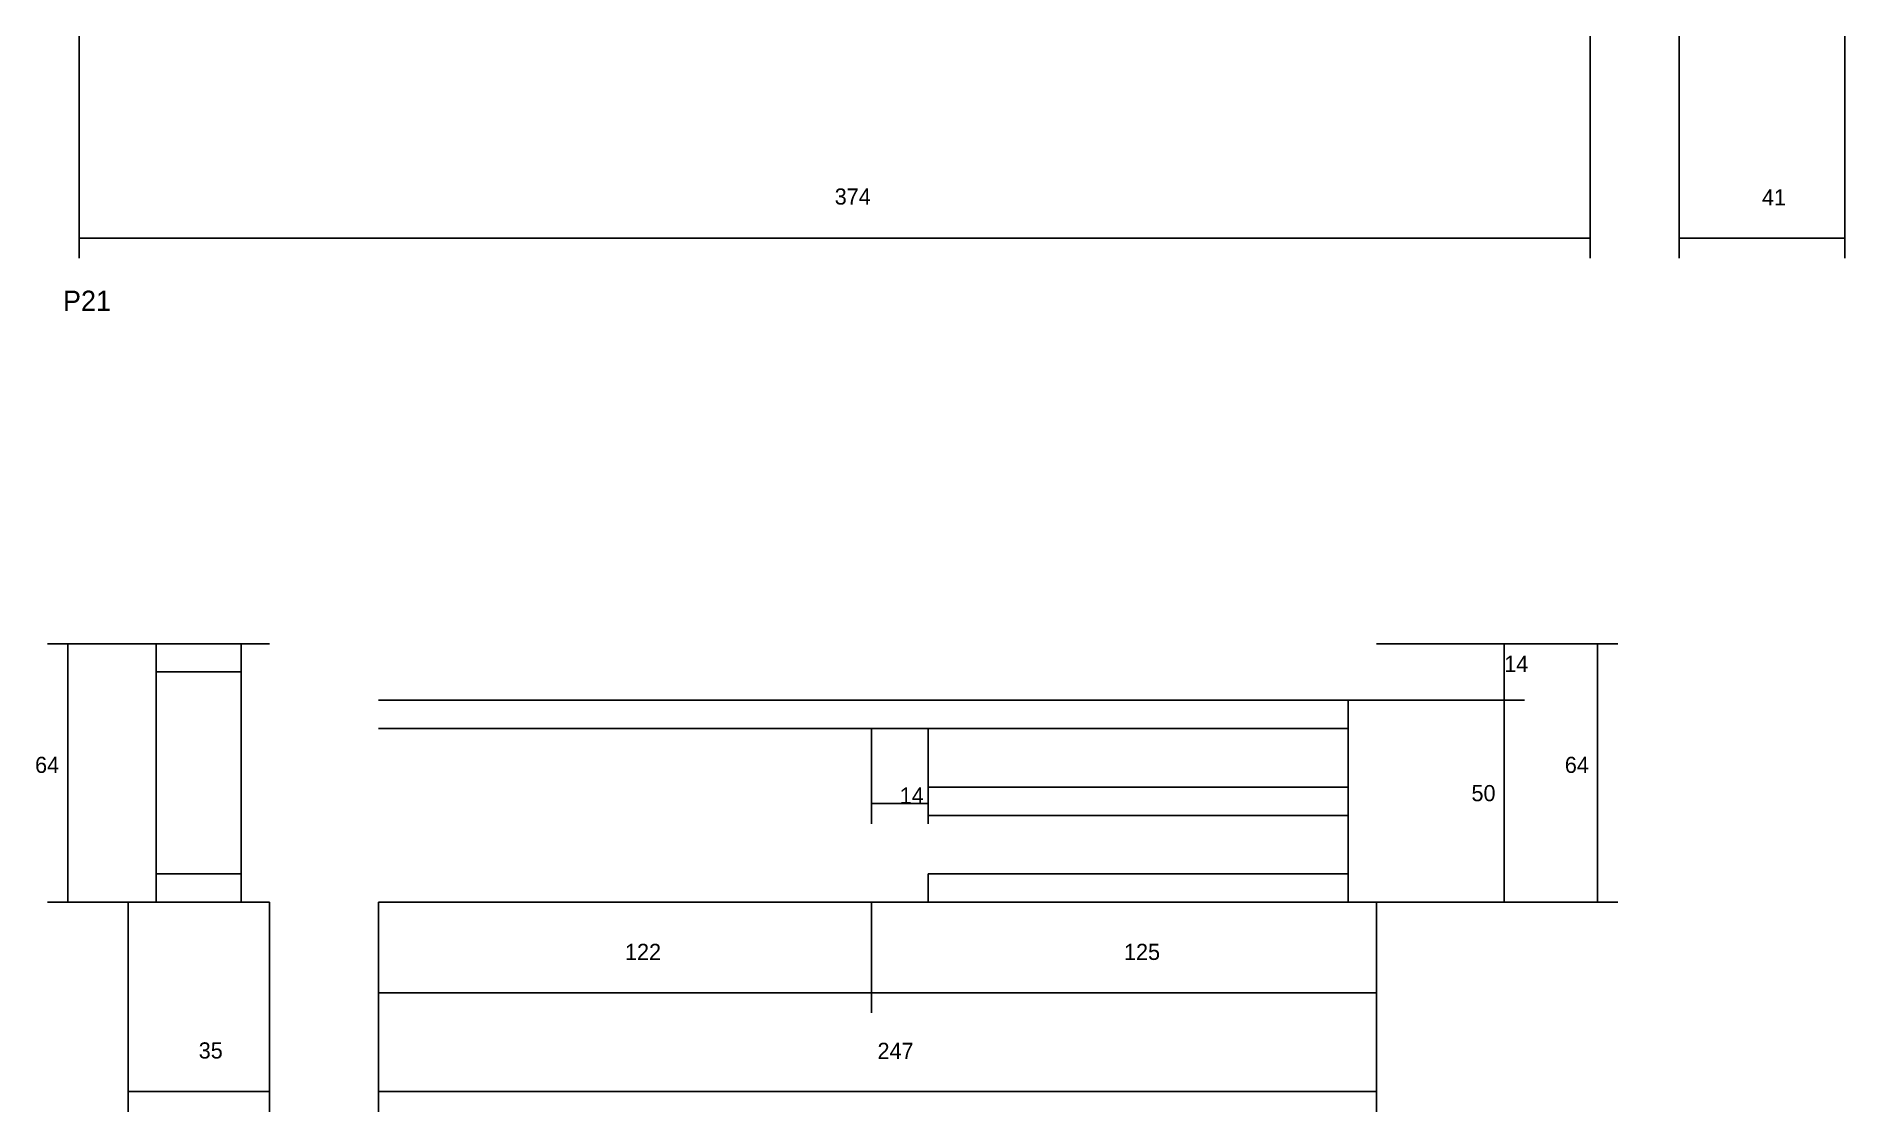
# Model space of a CAD drawing. Header units: metres. Extents: x -10137 to -7900, y 8547 to 9564.
# Drawn here: x -10137.1 to -9689.5, y 9298.2 to 9564.5 of the extents above; entities that cross this region are included whole.
import ezdxf

# ---------------------------------------------------------------- set-up
doc = ezdxf.new("R2010")
doc.units = ezdxf.units.M
for name, color, linetype in [('COTA', 4, 'Continuous'), ('NOMENCLATURA', 7, 'Continuous'), ('Painéis', 200, 'Continuous'), ('SARR_2.2x7', 40, 'Continuous')]:
    doc.layers.add(name, color=color, linetype=linetype)

msp = doc.modelspace()

# ---------------------------------------------------------------- texts
at = {"layer": 'COTA'}
for s, p in [('374', (-9939.5, 9522.8)), ('41', (-9710, 9522.6)), ('14', (-9773.8, 9407.1)), ('64', (-10137.4, 9382.1)), ('64', (-9758.8, 9382.1)), ('14', (-9923.4, 9374.5)), ('50', (-9781.9, 9375.1)), ('122', (-9991.4, 9335.8)), ('125', (-9867.9, 9335.8)), ('35', (-10096.9, 9311.4)), ('247', (-9928.9, 9311.3))]:
    msp.add_text(s, height=4, dxfattribs=at).set_placement(p)
at = {"layer": 'NOMENCLATURA'}
msp.add_text('P21', height=5, dxfattribs=at).set_placement((-10130.5, 9496.5))

# ---------------------------------------------------------------- linework, layer by layer
at = {"layer": 'COTA'}
for p, q in [((-10126.5, 9564.5), (-10126.5, 9509.5)), ((-9752.5, 9564.5), (-9752.5, 9509.5)), ((-9730.5, 9564.5), (-9730.5, 9509.5)), ((-9689.5, 9564.5), (-9689.5, 9509.5)), ((-10126.5, 9514.5), (-9752.5, 9514.5)), ((-9730.5, 9514.5), (-9689.5, 9514.5)), ((-10114.4, 9414.1), (-10134.3, 9414.1)), ((-10129.3, 9350.1), (-10129.3, 9414.1)), ((-9805.4, 9414.1), (-9768.8, 9414.1)), ((-9805.4, 9414.1), (-9745.7, 9414.1)), ((-9773.8, 9400.1), (-9773.8, 9414.1)), ((-9750.7, 9350.1), (-9750.7, 9414.1)), ((-9805.4, 9400.1), (-9768.8, 9400.1)), ((-9805.4, 9400.1), (-9768.8, 9400.1)), ((-9773.8, 9350.1), (-9773.8, 9400.1)), ((-9930.4, 9393.1), (-9930.4, 9369.5)), ((-9916.4, 9393.1), (-9916.4, 9369.5)), ((-9930.4, 9374.5), (-9916.4, 9374.5)), ((-10114.4, 9350.1), (-10134.3, 9350.1)), ((-10114.4, 9350.1), (-10114.4, 9298.2)), ((-10079.4, 9350.1), (-10079.4, 9298.2)), ((-10052.4, 9350.1), (-10052.4, 9322.7)), ((-10052.4, 9350.1), (-10052.4, 9298.2)), ((-9930.4, 9350.1), (-9930.4, 9322.7)), ((-9930.4, 9350.1), (-9930.4, 9322.7)), ((-9805.4, 9350.1), (-9805.4, 9322.7)), ((-9805.4, 9350.1), (-9805.4, 9298.2)), ((-9805.4, 9350.1), (-9768.8, 9350.1)), ((-9805.4, 9350.1), (-9745.7, 9350.1)), ((-10052.4, 9327.7), (-9930.4, 9327.7)), ((-9930.4, 9327.7), (-9805.4, 9327.7)), ((-10114.4, 9303.2), (-10079.4, 9303.2)), ((-10052.4, 9303.2), (-9805.4, 9303.2))]:
    msp.add_line(p, q, dxfattribs=at)
at = {"layer": 'Painéis'}
for p, q in [((-10114.4, 9414.1), (-10079.4, 9414.1)), ((-10052.4, 9400.1), (-9805.4, 9400.1)), ((-10114.4, 9350.1), (-10079.4, 9350.1)), ((-10052.4, 9350.1), (-9805.4, 9350.1))]:
    msp.add_line(p, q, dxfattribs=at)
at = {"layer": 'SARR_2.2x7'}
for p, q in [((-10107.4, 9350.1), (-10107.4, 9414.1)), ((-10086.4, 9350.1), (-10086.4, 9414.1)), ((-10107.4, 9407.1), (-10086.4, 9407.1)), ((-9812.4, 9350.1), (-9812.4, 9400.1)), ((-10052.4, 9393.1), (-9930.4, 9393.1)), ((-9930.4, 9393.1), (-9812.4, 9393.1)), ((-9916.4, 9378.6), (-9812.4, 9378.6)), ((-9916.4, 9371.6), (-9916.4, 9378.6)), ((-9916.4, 9371.6), (-9812.4, 9371.6)), ((-10107.4, 9357.1), (-10086.4, 9357.1)), ((-9916.4, 9357.1), (-9812.4, 9357.1)), ((-9916.4, 9350.1), (-9916.4, 9357.1))]:
    msp.add_line(p, q, dxfattribs=at)

msp.set_redraw_order([(e.dxf.handle, doc.entitydb.next_handle()) for e in msp.query("TEXT MTEXT ATTDEF DIMENSION ARC_DIMENSION")])  # texts and dimensions are drawn at this point

doc.saveas('drawing.dxf')
